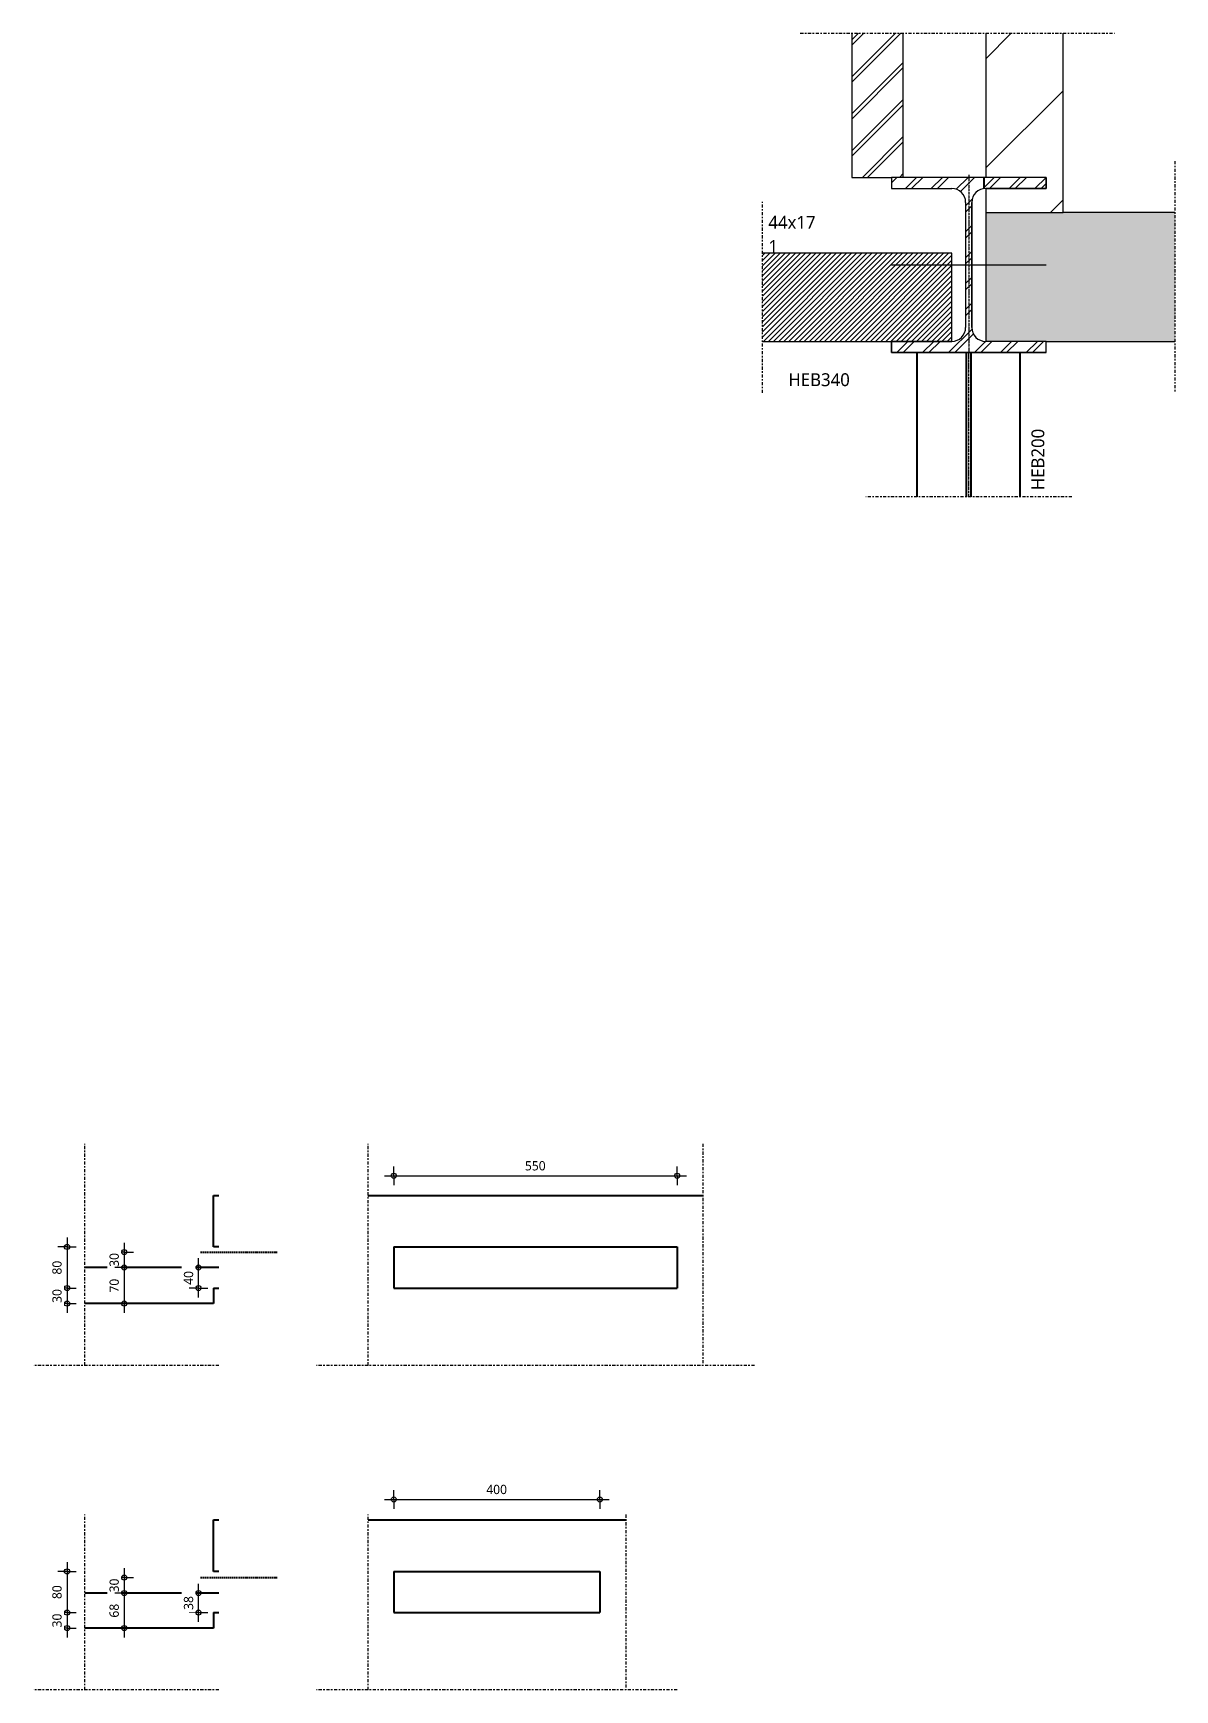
# Model space of a CAD drawing. Header units: millimetres. Extents: x -14163 to 55687, y -143 to 37302.
# Drawn here: x 44439 to 46654, y 25726 to 28942 of the extents above; entities that cross this region are included whole.
import ezdxf

# ---------------------------------------------------------------- set-up
doc = ezdxf.new("R2010")
doc.units = ezdxf.units.MM
for name, pattern in [('MV_center', [15, 6, -3, 3, -3]), ('MV_hartlijn_staal', [6.6, 5, -0.8, 0, -0.8]), ('MV_hidden', [3.75, 2.5, -1.25])]:
    doc.linetypes.add(name, pattern=pattern)
for name, color, linetype, lineweight in [('A-ANNO-DIMS', 211, 'Continuous', 13), ('A-ANNO-DIMS-10', 211, 'Continuous', 13), ('A-DETL', 90, 'Continuous', 13), ('A-DETL-GENF', 92, 'Continuous', 18), ('A-DETL-IDEN', 3, 'Continuous', 18), ('G-ANNO-TEXT', 231, 'Continuous', 13)]:
    doc.layers.add(name, color=color, linetype=linetype, lineweight=lineweight)
doc.styles.add('Segoe UI_2', font='segoeui.ttf', dxfattribs={"height": 18})
doc.styles.add('Segoe UI_3', font='segoeui.ttf', dxfattribs={"height": 25})
doc.dimstyles.new('1_8_mm', dxfattribs={"dimscale": 304.8, "dimtxt": 18.852551, "dimasz": 0.032808, "dimexe": 0.059055, "dimexo": 0.0625, "dimgap": 0.016404, "dimtad": 1, "dimdec": 0, "dimzin": 0, "dimdsep": 46, "dimtxsty": 'Segoe UI_2', "dimblk1": 'DOTBLANK', "dimblk2": 'DOTBLANK', "dimsah": 1, "dimcen": 0.09, "dimdle": 0.059055, "dimazin": 0, "dimtfac": 1, "dimtdec": 4, "dimtix": 1, "dimtmove": 0, "dimatfit": 3, "dimfxl": 0.059055, "dimfxlon": 1, "dimtvp": 1, "dimtfill": 1, "dimtolj": 1, "dimtzin": 0, "dimarcsym": 2})

msp = doc.modelspace()

# ---------------------------------------------------------------- texts
at = {"layer": 'A-DETL-IDEN', "lineweight": 13, "insert": (45904.3, 28281.9), "char_height": 25, "width": 145.907, "attachment_point": 1, "style": 'Segoe UI_3', "bg_fill": 3, "box_fill_scale": 1.25, "bg_fill_color": 9, "bg_fill_true_color": 13158600, "bg_fill_transparency": 0}
msp.add_mtext('HEB340', dxfattribs=at)
at = {"layer": 'G-ANNO-TEXT', "color": 7, "char_height": 25, "attachment_point": 1, "style": 'Segoe UI_3'}
for s, insert, width in [('44x17', (45865.4, 28587.4), 112.236), ('1', (45865.4, 28540.4), 23.249)]:
    msp.add_mtext(s, dxfattribs=dict(at, insert=insert, width=width))
at = {"layer": 'G-ANNO-TEXT', "color": 7, "insert": (46376, 28054.8), "char_height": 25, "width": 145.907, "attachment_point": 1, "rotation": 90, "style": 'Segoe UI_3'}
msp.add_mtext('HEB200', dxfattribs=at)

# ---------------------------------------------------------------- blocks, each defined once
blk = doc.blocks.new('NLRS_00_DI_maskeer - Type 1-4234760-Details Constructie')
at = {"layer": 'A-DETL-GENF', "linetype": 'MV_center'}
blk.add_line((330, 0), (-10.3, 0), dxfattribs=at)
blk = doc.blocks.new('NLRS_00_DI_maskeer - Type 1-V128-Details Constructie')
at = {"layer": 'A-DETL-GENF', "linetype": 'MV_center'}
blk.add_line((260.3, 0), (-100, 0), dxfattribs=at)
blk = doc.blocks.new('NLRS_00_DI_maskeer - Type 1-V129-Details Constructie')
at = {"layer": 'A-DETL-GENF', "linetype": 'MV_center'}
blk.add_line((340.3, 0), (0, 0), dxfattribs=at)
blk = doc.blocks.new('NLRS_00_DI_maskeer - Type 1-4234577-Details Constructie')
at = {"layer": 'A-DETL-GENF', "linetype": 'MV_center'}
blk.add_line((600, 0), (-100, 0), dxfattribs=at)
blk = doc.blocks.new('NLRS_00_DI_maskeer - Type 1-V130-Details Constructie')
at = {"layer": 'A-DETL-GENF', "linetype": 'MV_center'}
blk.add_line((330, 0), (-100, 0), dxfattribs=at)
blk = doc.blocks.new('NLRS_00_DI_maskeer - Type 1-V131-Details Constructie')
at = {"layer": 'A-DETL-GENF', "linetype": 'MV_center'}
blk.add_line((430, 0), (0, 0), dxfattribs=at)
blk = doc.blocks.new('NLRS_00_DI_maskeer - Type 1-4235044-Details Constructie')
at = {"layer": 'A-DETL-GENF', "linetype": 'MV_center'}
blk.add_line((750, 0), (-100, 0), dxfattribs=at)
blk = doc.blocks.new('28 Staalprofielen- IPE_HEA_HEB 2d - HEB340-3530648-Details Constructie')
at = {"layer": 'A-DETL-GENF', "lineweight": 13}
h = blk.add_hatch(dxfattribs=at)
h.set_pattern_fill('FP_253', color=256, style=0, pattern_type=2)
h.set_pattern_definition([(45, (-46254.398, -28492.188), (-25.144717, 25.144717), []), (45, (-46254.398, -28454.088), (-25.144717, 25.144717), [])])
h.paths.add_polyline_path([(150, -170), (150, -148.5), (33, -148.5), (26, -147.6), (19.5, -144.9), (13.9, -140.6), (9.6, -135), (6.9, -128.5), (6, -121.5), (6, 121.5), (6.9, 128.5), (9.6, 135), (13.9, 140.6), (19.5, 144.9), (26, 147.6), (33, 148.5), (150, 148.5), (150, 170), (-150, 170), (-150, 148.5), (-33, 148.5), (-26, 147.6), (-19.5, 144.9), (-13.9, 140.6), (-9.6, 135), (-6.9, 128.5), (-6, 121.5), (-6, -121.5), (-6.9, -128.5), (-9.6, -135), (-13.9, -140.6), (-19.5, -144.9), (-26, -147.6), (-33, -148.5), (-150, -148.5), (-150, -170)])
at = {"layer": 'A-DETL-GENF'}
for p, q in [((150, 170), (-150, 170)), ((-150, 170), (-150, 148.5)), ((150, 170), (-150, 170)), ((-150, 170), (-150, 148.5)), ((150, 148.5), (150, 170)), ((150, 170), (150, 148.5)), ((-150, 148.5), (-33, 148.5)), ((-150, 148.5), (-33, 148.5)), ((33, 148.5), (150, 148.5)), ((150, 148.5), (33, 148.5)), ((-6, 121.5), (-6, -121.5)), ((-6, 121.5), (-6, -121.5)), ((6, -121.5), (6, 121.5)), ((6, 121.5), (6, -121.5)), ((-150, 0), (150, 0)), ((-33, -148.5), (-150, -148.5)), ((-150, -148.5), (-150, -170)), ((-150, -170), (-150, -148.5)), ((-150, -148.5), (-33, -148.5)), ((150, -148.5), (33, -148.5)), ((150, -148.5), (33, -148.5)), ((150, -170), (150, -148.5)), ((150, -170), (150, -148.5)), ((-150, -170), (150, -170)), ((150, -170), (-150, -170))]:
    blk.add_line(p, q, dxfattribs=at)
at = {"layer": 'A-DETL-GENF', "linetype": 'MV_hartlijn_staal', "lineweight": 13}
blk.add_line((0, 175), (0, -170), dxfattribs=at)
at = {"layer": 'A-DETL-GENF'}
for centre, start, end in [((-33, 121.5), 0, 90), ((-33, 121.5), 360, 90), ((33, 121.5), 90, 180), ((33, 121.5), 90, 180), ((-33, -121.5), 270, 0), ((-33, -121.5), 270, 0), ((33, -121.5), 180, 270), ((33, -121.5), 180, 270)]:
    blk.add_arc(centre, 27, start, end, dxfattribs=at)
blk = doc.blocks.new('NLRS_00_DI_maskeer - Type 1-4234390-Details Constructie')
at = {"layer": 'A-DETL-GENF', "linetype": 'MV_center'}
blk.add_line((271, 0), (-100, 0), dxfattribs=at)
blk = doc.blocks.new('NLRS_00_DI_maskeer - Type 1-4234382-Details Constructie')
at = {"layer": 'A-DETL-GENF', "linetype": 'MV_center'}
blk.add_line((300, 0), (-100, 0), dxfattribs=at)
blk = doc.blocks.new('NLRS_00_DI_maskeer - Type 1-4234379-Details Constructie')
at = {"layer": 'A-DETL-GENF', "linetype": 'MV_center'}
blk.add_line((350, 0), (-100, 0), dxfattribs=at)
blk = doc.blocks.new('NLRS_00_DI_maskeer - Type 1-4234391-Details Constructie')
at = {"layer": 'A-DETL-GENF', "linetype": 'MV_center'}
blk.add_line((510, 0), (-100, 0), dxfattribs=at)
blk = doc.blocks.new('DIMBLOCK289-Details Constructie')
at = {"layer": 'A-ANNO-DIMS-10'}
for p, q in [((44504.3, 25973.8), (44504.3, 25875.8)), ((44504.3, 25955.8), (44486.3, 25955.8)), ((44504.3, 25955.8), (44522.3, 25955.8)), ((44504.3, 25875.8), (44486.3, 25875.8)), ((44504.3, 25875.8), (44522.3, 25875.8))]:
    blk.add_line(p, q, dxfattribs=at)
for centre in [(44504.3, 25955.8), (44504.3, 25875.8)]:
    blk.add_circle(centre, 5, dxfattribs=at)
at = {"layer": 'A-ANNO-DIMS-10', "color": 0, "insert": (44475.8, 25902.1), "char_height": 18, "width": 32.906, "attachment_point": 1, "rotation": 90, "line_spacing_factor": 1.142579, "style": 'Segoe UI_2', "bg_fill": 3, "box_fill_scale": 1.25, "bg_fill_color": 9, "bg_fill_true_color": 13158600, "bg_fill_transparency": 0}
blk.add_mtext('80', dxfattribs=at)
blk = doc.blocks.new('_DotBlank')
at = {"color": 0, "linetype": 'ByBlock', "lineweight": -2}
blk.add_line((-0.5, 0), (-1, 0), dxfattribs=at)
blk.add_circle((0, 0), 0.5, dxfattribs=at)
blk = doc.blocks.new('DIMBLOCK290-Details Constructie')
at = {"layer": 'A-ANNO-DIMS-10'}
for p, q in [((44504.3, 25875.8), (44486.3, 25875.8)), ((44504.3, 25875.8), (44504.3, 25827.8)), ((44504.3, 25875.8), (44522.3, 25875.8)), ((44504.3, 25845.8), (44486.3, 25845.8)), ((44504.3, 25845.8), (44522.3, 25845.8))]:
    blk.add_line(p, q, dxfattribs=at)
for centre in [(44504.3, 25875.8), (44504.3, 25845.8)]:
    blk.add_circle(centre, 5, dxfattribs=at)
at = {"layer": 'A-ANNO-DIMS-10', "color": 0, "insert": (44475.8, 25847.1), "char_height": 18, "width": 32.906, "attachment_point": 1, "rotation": 90, "line_spacing_factor": 1.142579, "style": 'Segoe UI_2', "bg_fill": 3, "box_fill_scale": 1.25, "bg_fill_color": 9, "bg_fill_true_color": 13158600, "bg_fill_transparency": 0}
blk.add_mtext('30', dxfattribs=at)
blk = doc.blocks.new('DIMBLOCK291-Details Constructie')
at = {"layer": 'A-ANNO-DIMS-10'}
for p, q in [((44615.3, 25961.8), (44615.3, 25913.8)), ((44615.3, 25943.8), (44597.3, 25943.8)), ((44615.3, 25943.8), (44633.3, 25943.8)), ((44615.3, 25913.8), (44597.3, 25913.8)), ((44615.3, 25913.8), (44633.3, 25913.8))]:
    blk.add_line(p, q, dxfattribs=at)
for centre in [(44615.3, 25943.8), (44615.3, 25913.8)]:
    blk.add_circle(centre, 5, dxfattribs=at)
at = {"layer": 'A-ANNO-DIMS-10', "color": 0, "insert": (44586.8, 25915.1), "char_height": 18, "width": 32.906, "attachment_point": 1, "rotation": 90, "line_spacing_factor": 1.142579, "style": 'Segoe UI_2', "bg_fill": 3, "box_fill_scale": 1.25, "bg_fill_color": 9, "bg_fill_true_color": 13158600, "bg_fill_transparency": 0}
blk.add_mtext('30', dxfattribs=at)
blk = doc.blocks.new('DIMBLOCK292-Details Constructie')
at = {"layer": 'A-ANNO-DIMS-10'}
for p, q in [((44615.3, 25913.8), (44597.3, 25913.8)), ((44615.3, 25913.8), (44615.3, 25827.8)), ((44615.3, 25913.8), (44633.3, 25913.8)), ((44615.3, 25845.8), (44597.3, 25845.8)), ((44615.3, 25845.8), (44633.3, 25845.8))]:
    blk.add_line(p, q, dxfattribs=at)
for centre in [(44615.3, 25913.8), (44615.3, 25845.8)]:
    blk.add_circle(centre, 5, dxfattribs=at)
at = {"layer": 'A-ANNO-DIMS-10', "color": 0, "insert": (44586.8, 25866.1), "char_height": 18, "width": 32.906, "attachment_point": 1, "rotation": 90, "line_spacing_factor": 1.142579, "style": 'Segoe UI_2', "bg_fill": 3, "box_fill_scale": 1.25, "bg_fill_color": 9, "bg_fill_true_color": 13158600, "bg_fill_transparency": 0}
blk.add_mtext('68', dxfattribs=at)
blk = doc.blocks.new('DIMBLOCK293-Details Constructie')
at = {"layer": 'A-ANNO-DIMS-10'}
for p, q in [((44759.5, 25857.8), (44759.5, 25931.8)), ((44759.5, 25913.8), (44741.5, 25913.8)), ((44759.5, 25913.8), (44777.5, 25913.8)), ((44759.5, 25875.8), (44741.5, 25875.8)), ((44759.5, 25875.8), (44777.5, 25875.8))]:
    blk.add_line(p, q, dxfattribs=at)
for centre in [(44759.5, 25913.8), (44759.5, 25875.8)]:
    blk.add_circle(centre, 5, dxfattribs=at)
at = {"layer": 'A-ANNO-DIMS-10', "color": 0, "insert": (44731.1, 25881.1), "char_height": 18, "width": 32.906, "attachment_point": 1, "rotation": 90, "line_spacing_factor": 1.142579, "style": 'Segoe UI_2', "bg_fill": 3, "box_fill_scale": 1.25, "bg_fill_color": 9, "bg_fill_true_color": 13158600, "bg_fill_transparency": 0}
blk.add_mtext('38', dxfattribs=at)
blk = doc.blocks.new('DIMBLOCK294-Details Constructie')
at = {"layer": 'A-ANNO-DIMS-10'}
for p, q in [((44504.3, 26603.8), (44504.3, 26505.8)), ((44504.3, 26585.8), (44486.3, 26585.8)), ((44504.3, 26585.8), (44522.3, 26585.8)), ((44504.3, 26505.8), (44486.3, 26505.8)), ((44504.3, 26505.8), (44522.3, 26505.8))]:
    blk.add_line(p, q, dxfattribs=at)
for centre in [(44504.3, 26585.8), (44504.3, 26505.8)]:
    blk.add_circle(centre, 5, dxfattribs=at)
at = {"layer": 'A-ANNO-DIMS-10', "color": 0, "insert": (44475.8, 26532.1), "char_height": 18, "width": 32.906, "attachment_point": 1, "rotation": 90, "line_spacing_factor": 1.142579, "style": 'Segoe UI_2', "bg_fill": 3, "box_fill_scale": 1.25, "bg_fill_color": 9, "bg_fill_true_color": 13158600, "bg_fill_transparency": 0}
blk.add_mtext('80', dxfattribs=at)
blk = doc.blocks.new('DIMBLOCK295-Details Constructie')
at = {"layer": 'A-ANNO-DIMS-10'}
for p, q in [((44504.3, 26505.8), (44486.3, 26505.8)), ((44504.3, 26505.8), (44504.3, 26457.8)), ((44504.3, 26505.8), (44522.3, 26505.8)), ((44504.3, 26475.8), (44486.3, 26475.8)), ((44504.3, 26475.8), (44522.3, 26475.8))]:
    blk.add_line(p, q, dxfattribs=at)
for centre in [(44504.3, 26505.8), (44504.3, 26475.8)]:
    blk.add_circle(centre, 5, dxfattribs=at)
at = {"layer": 'A-ANNO-DIMS-10', "color": 0, "insert": (44475.8, 26477.1), "char_height": 18, "width": 32.906, "attachment_point": 1, "rotation": 90, "line_spacing_factor": 1.142579, "style": 'Segoe UI_2', "bg_fill": 3, "box_fill_scale": 1.25, "bg_fill_color": 9, "bg_fill_true_color": 13158600, "bg_fill_transparency": 0}
blk.add_mtext('30', dxfattribs=at)
blk = doc.blocks.new('DIMBLOCK296-Details Constructie')
at = {"layer": 'A-ANNO-DIMS-10'}
for p, q in [((44615.3, 26575.8), (44597.3, 26575.8)), ((44615.3, 26593.8), (44615.3, 26545.8)), ((44615.3, 26575.8), (44633.3, 26575.8)), ((44615.3, 26545.8), (44597.3, 26545.8)), ((44615.3, 26545.8), (44633.3, 26545.8))]:
    blk.add_line(p, q, dxfattribs=at)
for centre in [(44615.3, 26575.8), (44615.3, 26545.8)]:
    blk.add_circle(centre, 5, dxfattribs=at)
at = {"layer": 'A-ANNO-DIMS-10', "color": 0, "insert": (44586.8, 26547.1), "char_height": 18, "width": 32.906, "attachment_point": 1, "rotation": 90, "line_spacing_factor": 1.142579, "style": 'Segoe UI_2', "bg_fill": 3, "box_fill_scale": 1.25, "bg_fill_color": 9, "bg_fill_true_color": 13158600, "bg_fill_transparency": 0}
blk.add_mtext('30', dxfattribs=at)
blk = doc.blocks.new('DIMBLOCK297-Details Constructie')
at = {"layer": 'A-ANNO-DIMS-10'}
for p, q in [((44615.3, 26545.8), (44597.3, 26545.8)), ((44615.3, 26545.8), (44615.3, 26457.8)), ((44615.3, 26545.8), (44633.3, 26545.8)), ((44615.3, 26475.8), (44597.3, 26475.8)), ((44615.3, 26475.8), (44633.3, 26475.8))]:
    blk.add_line(p, q, dxfattribs=at)
for centre in [(44615.3, 26545.8), (44615.3, 26475.8)]:
    blk.add_circle(centre, 5, dxfattribs=at)
at = {"layer": 'A-ANNO-DIMS-10', "color": 0, "insert": (44586.8, 26497.1), "char_height": 18, "width": 32.906, "attachment_point": 1, "rotation": 90, "line_spacing_factor": 1.142579, "style": 'Segoe UI_2', "bg_fill": 3, "box_fill_scale": 1.25, "bg_fill_color": 9, "bg_fill_true_color": 13158600, "bg_fill_transparency": 0}
blk.add_mtext('70', dxfattribs=at)
blk = doc.blocks.new('DIMBLOCK298-Details Constructie')
at = {"layer": 'A-ANNO-DIMS-10'}
for p, q in [((44759.5, 26545.8), (44741.5, 26545.8)), ((44759.5, 26487.8), (44759.5, 26563.8)), ((44759.5, 26545.8), (44777.5, 26545.8)), ((44759.5, 26505.8), (44741.5, 26505.8)), ((44759.5, 26505.8), (44777.5, 26505.8))]:
    blk.add_line(p, q, dxfattribs=at)
for centre in [(44759.5, 26545.8), (44759.5, 26505.8)]:
    blk.add_circle(centre, 5, dxfattribs=at)
at = {"layer": 'A-ANNO-DIMS-10', "color": 0, "insert": (44731.1, 26512.1), "char_height": 18, "width": 32.906, "attachment_point": 1, "rotation": 90, "line_spacing_factor": 1.142579, "style": 'Segoe UI_2', "bg_fill": 3, "box_fill_scale": 1.25, "bg_fill_color": 9, "bg_fill_true_color": 13158600, "bg_fill_transparency": 0}
blk.add_mtext('40', dxfattribs=at)
blk = doc.blocks.new('DIMBLOCK299-Details Constructie')
at = {"layer": 'A-ANNO-DIMS-10'}
for p, q in [((45138.6, 26723.8), (45138.6, 26741.8)), ((45688.6, 26723.8), (45688.6, 26741.8)), ((45120.6, 26723.8), (45706.6, 26723.8)), ((45138.6, 26723.8), (45138.6, 26705.8)), ((45688.6, 26723.8), (45688.6, 26705.8))]:
    blk.add_line(p, q, dxfattribs=at)
for centre in [(45138.6, 26723.8), (45688.6, 26723.8)]:
    blk.add_circle(centre, 5, dxfattribs=at)
at = {"layer": 'A-ANNO-DIMS-10', "color": 0, "insert": (45393, 26752.3), "char_height": 18, "width": 49.359, "attachment_point": 1, "line_spacing_factor": 1.142579, "style": 'Segoe UI_2', "bg_fill": 3, "box_fill_scale": 1.25, "bg_fill_color": 9, "bg_fill_true_color": 13158600, "bg_fill_transparency": 0}
blk.add_mtext('550', dxfattribs=at)
blk = doc.blocks.new('DIMBLOCK300-Details Constructie')
at = {"layer": 'A-ANNO-DIMS-10'}
for p, q in [((45120.6, 26095.4), (45556.6, 26095.4)), ((45138.6, 26095.4), (45138.6, 26113.4)), ((45138.6, 26095.4), (45138.6, 26077.4)), ((45538.6, 26095.4), (45538.6, 26113.4)), ((45538.6, 26095.4), (45538.6, 26077.4))]:
    blk.add_line(p, q, dxfattribs=at)
for centre in [(45138.6, 26095.4), (45538.6, 26095.4)]:
    blk.add_circle(centre, 5, dxfattribs=at)
at = {"layer": 'A-ANNO-DIMS-10', "color": 0, "insert": (45318, 26123.9), "char_height": 18, "width": 49.359, "attachment_point": 1, "line_spacing_factor": 1.142579, "style": 'Segoe UI_2', "bg_fill": 3, "box_fill_scale": 1.25, "bg_fill_color": 9, "bg_fill_true_color": 13158600, "bg_fill_transparency": 0}
blk.add_mtext('400', dxfattribs=at)

# ---------------------------------------------------------------- dimensions: what is measured, and where the dimension line sits
at = {"layer": 'A-ANNO-DIMS'}
for base, p1, p2, override, picture, middle in [((45688.6, 26723.8), (45138.6, 26705.8), (45688.6, 26705.8), {"dimpost": '<>', "dimfxl": 550}, 'DIMBLOCK299-Details Constructie', (45413.6, 26738.1)), ((45538.6, 26095.4), (45138.6, 26077.4), (45538.6, 26077.4), {"dimpost": '<>', "dimfxl": 400}, 'DIMBLOCK300-Details Constructie', (45338.6, 26109.7))]:
    dim = msp.add_linear_dim(base=base, p1=p1, p2=p2, dimstyle='1_8_mm', override=override, dxfattribs=at)
    dim.commit()
    dim.dimension.update_dxf_attribs({"geometry": picture, "text_midpoint": middle})
for base, p1, p2, picture, middle in [((44504.3, 26505.8), (44522.3, 26585.8), (44522.3, 26505.8), 'DIMBLOCK294-Details Constructie', (44490, 26545.8)), ((44504.3, 25875.8), (44522.3, 25955.8), (44522.3, 25875.8), 'DIMBLOCK289-Details Constructie', (44490, 25915.8))]:
    dim = msp.add_linear_dim(base=base, p1=p1, p2=p2, angle=90, dimstyle='1_8_mm', override={"dimpost": '<>', "dimfxl": 80}, dxfattribs=at)
    dim.commit()
    dim.dimension.update_dxf_attribs({"geometry": picture, "text_midpoint": middle})

# ---------------------------------------------------------------- hatches: boundary and pattern name
at = {"layer": 'A-DETL-GENF', "lineweight": 13}
h = msp.add_hatch(dxfattribs=at)
h.set_pattern_fill('FP_125', color=50, style=0, pattern_type=2)
h.set_pattern_definition([(45, (0, 0), (-35.921024, 35.921024), []), (45, (10.16, 0), (-35.921024, 35.921024), [])])
h.paths.add_polyline_path([(46027.4, 28662.2), (46127.4, 28662.2), (46127.4, 28942.2), (46027.4, 28942.2), (46027.4, 28877.2)])
h = msp.add_hatch(dxfattribs=at)
h.set_pattern_fill('FP_124', color=254, style=0, pattern_type=2)
h.set_pattern_definition([(45, (0, 0), (-106.066, 106.066), [])])
h.paths.add_polyline_path([(46287.4, 28593.7), (46437.4, 28593.7), (46437.4, 28942.2), (46287.4, 28942.2), (46287.4, 28662.2), (46404.4, 28662.2), (46404.4, 28640.7), (46287.4, 28640.7), (46287.4, 28639.8)])
at = {"layer": 'A-DETL-GENF'}
msp.add_hatch(color=10, dxfattribs=at).paths.add_polyline_path([(46404.4, 28343.7), (46654.4, 28343.7), (46654.4, 28593.7), (46287.4, 28593.7), (46287.4, 28343.7)])
at = {"layer": 'A-DETL-GENF', "lineweight": 13}
h = msp.add_hatch(dxfattribs=at)
h.set_pattern_fill('FP_120', color=250, style=0, pattern_type=2)
h.set_pattern_definition([(45, (0, 0), (-4.9497475, 4.9497475), [])])
h.paths.add_polyline_path([(45854.4, 28343.7), (46221.4, 28343.7), (46221.4, 28514.7), (45854.4, 28514.7)])

# ---------------------------------------------------------------- linework, layer by layer
at = {"layer": 'A-DETL', "lineweight": 18}
for p, q in [((46027.4, 28942.2), (46027.4, 28662.2)), ((46127.4, 28662.2), (46127.4, 28942.2)), ((46287.4, 28942.2), (46287.4, 28662.2)), ((46437.4, 28593.7), (46437.4, 28942.2)), ((46027.4, 28662.2), (46104.4, 28662.2)), ((46287.4, 28640.7), (46287.4, 28593.7)), ((46287.4, 28593.7), (46287.4, 28343.7)), ((46287.4, 28593.7), (46437.4, 28593.7)), ((46654.4, 28593.7), (46437.4, 28593.7)), ((46221.4, 28514.7), (45854.4, 28514.7)), ((46221.4, 28343.7), (46221.4, 28514.7)), ((45854.4, 28343.7), (46104.4, 28343.7)), ((46404.4, 28343.7), (46654.4, 28343.7))]:
    msp.add_line(p, q, dxfattribs=at)
at = {"layer": 'A-DETL', "lineweight": 25}
for p, q in [((46284.4, 28640.7), (46284.4, 28662.2)), ((46154.4, 28042.2), (46154.4, 28322.2)), ((46249.9, 28042.2), (46249.9, 28322.2)), ((46258.9, 28042.2), (46258.9, 28322.2)), ((46354.4, 28042.2), (46354.4, 28322.2)), ((44788.6, 26685.8), (44798.9, 26685.8)), ((44788.6, 26585.8), (44788.6, 26685.8)), ((45088.6, 26685.8), (45138.6, 26685.8)), ((45138.6, 26685.8), (45688.6, 26685.8)), ((45688.6, 26685.8), (45738.6, 26685.8)), ((44798.9, 26585.8), (44788.6, 26585.8)), ((45138.6, 26585.8), (45688.6, 26585.8)), ((45138.6, 26585.8), (45138.6, 26505.8)), ((45688.6, 26585.8), (45688.6, 26505.8)), ((44798.9, 26545.8), (44538.6, 26545.8)), ((44788.6, 26505.8), (44798.9, 26505.8)), ((44788.6, 26505.8), (44788.6, 26475.8)), ((45138.6, 26505.8), (45688.6, 26505.8)), ((44788.6, 26475.8), (44538.6, 26475.8)), ((44788.6, 26055.8), (44798.9, 26055.8)), ((44788.6, 25955.8), (44788.6, 26055.8)), ((45088.6, 26055.8), (45138.6, 26055.8)), ((45138.6, 26055.8), (45538.6, 26055.8)), ((45538.6, 26055.8), (45588.6, 26055.8)), ((44798.9, 25955.8), (44788.6, 25955.8)), ((45138.6, 25955.8), (45538.6, 25955.8)), ((45138.6, 25955.8), (45138.6, 25875.8)), ((45538.6, 25955.8), (45538.6, 25875.8)), ((44798.9, 25913.8), (44538.6, 25913.8)), ((44788.6, 25875.8), (44798.9, 25875.8)), ((44788.6, 25875.8), (44788.6, 25845.8)), ((45138.6, 25875.8), (45538.6, 25875.8)), ((44788.6, 25845.8), (44538.6, 25845.8))]:
    msp.add_line(p, q, dxfattribs=at)
at = {"layer": 'A-DETL', "linetype": 'MV_hartlijn_staal'}
msp.add_line((46254.4, 28042.2), (46254.4, 28322.2), dxfattribs=at)
at = {"layer": 'A-DETL', "linetype": 'MV_hidden', "lineweight": 25}
for p, q in [((44763.6, 26575.8), (44913.6, 26575.8)), ((44763.6, 25943.8), (44913.6, 25943.8))]:
    msp.add_line(p, q, dxfattribs=at)

# ---------------------------------------------------------------- block references
at = {"layer": 'A-DETL-GENF', "linetype": 'MV_center'}
for name, p, rotation in [('NLRS_00_DI_maskeer - Type 1-4234391-Details Constructie', (46437.4, 28942.2), 180), ('NLRS_00_DI_maskeer - Type 1-4234379-Details Constructie', (46654.4, 28343.7), 90), ('NLRS_00_DI_maskeer - Type 1-4234390-Details Constructie', (45854.4, 28514.7), 270), ('NLRS_00_DI_maskeer - Type 1-V130-Details Constructie', (44538.6, 26685.8), 270), ('NLRS_00_DI_maskeer - Type 1-V130-Details Constructie', (45088.6, 26685.8), 270), ('NLRS_00_DI_maskeer - Type 1-V131-Details Constructie', (45738.6, 26355.8), 90), ('NLRS_00_DI_maskeer - Type 1-4234760-Details Constructie', (44538.6, 26055.8), 270), ('NLRS_00_DI_maskeer - Type 1-4234760-Details Constructie', (45088.6, 26055.8), 270), ('NLRS_00_DI_maskeer - Type 1-V129-Details Constructie', (45588.6, 25725.8), 90)]:
    msp.add_blockref(name, p, dxfattribs=dict(at, rotation=rotation))
at = {"layer": 'A-DETL-GENF'}
msp.add_blockref('28 Staalprofielen- IPE_HEA_HEB 2d - HEB340-3530648-Details Constructie', (46254.4, 28492.2), dxfattribs=at)
at = {"layer": 'A-DETL-GENF', "linetype": 'MV_center'}
for name, p in [('NLRS_00_DI_maskeer - Type 1-4234382-Details Constructie', (46154.4, 28042.2)), ('NLRS_00_DI_maskeer - Type 1-V128-Details Constructie', (44538.6, 26355.8)), ('NLRS_00_DI_maskeer - Type 1-4235044-Details Constructie', (45088.6, 26355.8)), ('NLRS_00_DI_maskeer - Type 1-V128-Details Constructie', (44538.6, 25725.8)), ('NLRS_00_DI_maskeer - Type 1-4234577-Details Constructie', (45088.6, 25725.8))]:
    msp.add_blockref(name, p, dxfattribs=at)

msp.set_redraw_order([(e.dxf.handle, doc.entitydb.next_handle()) for e in msp.query("TEXT MTEXT ATTDEF DIMENSION ARC_DIMENSION")])  # texts and dimensions are drawn at this point

# ---------------------------------------------------------------- next in the draw order: dimensions: what is measured, and where the dimension line sits
at = {"layer": 'A-ANNO-DIMS'}
for base, p1, p2, override, picture, middle in [((44615.3, 26545.8), (44633.3, 26575.8), (44633.3, 26545.8), {"dimpost": '<>', "dimfxl": 30}, 'DIMBLOCK296-Details Constructie', (44600.9, 26560.8)), ((44759.5, 26545.8), (44777.5, 26505.8), (44741.5, 26545.8), {"dimpost": '<>', "dimfxl": 53.814496}, 'DIMBLOCK298-Details Constructie', (44745.2, 26525.8)), ((44504.3, 26475.8), (44522.3, 26505.8), (44522.3, 26475.8), {"dimpost": '<>', "dimfxl": 30}, 'DIMBLOCK295-Details Constructie', (44490, 26490.8)), ((44615.3, 25913.8), (44633.3, 25943.8), (44633.3, 25913.8), {"dimpost": '<>', "dimfxl": 30}, 'DIMBLOCK291-Details Constructie', (44600.9, 25928.8)), ((44759.5, 25913.8), (44777.5, 25875.8), (44741.5, 25913.8), {"dimpost": '<>', "dimfxl": 52.345009}, 'DIMBLOCK293-Details Constructie', (44745.2, 25894.8)), ((44504.3, 25845.8), (44522.3, 25875.8), (44522.3, 25845.8), {"dimpost": '<>', "dimfxl": 30}, 'DIMBLOCK290-Details Constructie', (44490, 25860.8))]:
    dim = msp.add_linear_dim(base=base, p1=p1, p2=p2, angle=90, dimstyle='1_8_mm', override=override, dxfattribs=at)
    dim.commit()
    dim.dimension.update_dxf_attribs({"geometry": picture, "text_midpoint": middle})

# ---------------------------------------------------------------- next in the draw order: dimensions: what is measured, and where the dimension line sits
for base, p1, p2, override, picture, middle in [((44615.3, 26475.8), (44633.3, 26545.8), (44633.3, 26475.8), {"dimpost": '<>', "dimfxl": 70}, 'DIMBLOCK297-Details Constructie', (44600.9, 26510.8)), ((44615.3, 25845.8), (44633.3, 25913.8), (44633.3, 25845.8), {"dimpost": '<>', "dimfxl": 68}, 'DIMBLOCK292-Details Constructie', (44600.9, 25879.8))]:
    dim = msp.add_linear_dim(base=base, p1=p1, p2=p2, angle=90, dimstyle='1_8_mm', override=override, dxfattribs=at)
    dim.commit()
    dim.dimension.update_dxf_attribs({"geometry": picture, "text_midpoint": middle})

doc.saveas('drawing.dxf')
